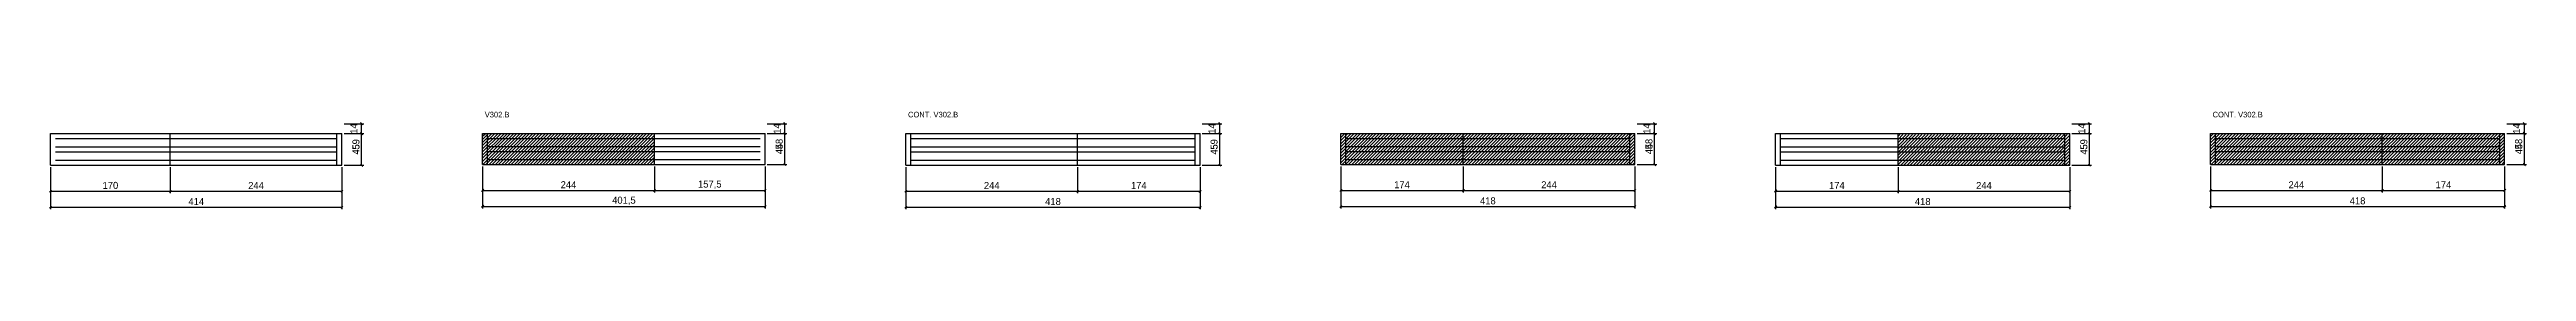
# Model space of a CAD drawing. Extents: x -2 to 4734, y -258 to -119.
# Drawn here: x -2 to 3518, y -258 to -119 of the extents above; entities that cross this region are included whole.
import ezdxf

# ---------------------------------------------------------------- set-up
doc = ezdxf.new("R2010")
doc.units = 0
for name, color, linetype in [('COTA', 241, 'Continuous'), ('NOMENCLATURA', 7, 'Continuous'), ('Painéis', 200, 'Continuous'), ('Reaproveitamento', 251, 'Continuous'), ('SARR_2.2x7', 40, 'Continuous')]:
    doc.layers.add(name, color=color, linetype=linetype)
doc.dimstyles.new('PAINEL', dxfattribs={"dimtxt": 10, "dimasz": 3, "dimexe": 3, "dimexo": 3, "dimgap": 3, "dimtad": 1, "dimblk": 'OBLIQUE', "dimblk1": 'OBLIQUE', "dimcen": 2.5, "dimclrd": 4, "dimclre": 4, "dimclrt": 240, "dimazin": 3, "dimtfac": 1, "dimtmove": 0, "dimatfit": 3})

msp = doc.modelspace()

# ---------------------------------------------------------------- texts
at = {"layer": 'NOMENCLATURA'}
for s, p in [('V302.B', (617, -127)), ('CONT. V302.B', (1218.5, -127)), ('CONT. V302.B', (3072.5, -127))]:
    msp.add_text(s, height=8, dxfattribs=at).set_placement(p)

# ---------------------------------------------------------------- blocks, each defined once
blk = doc.blocks.new('_OBLIQUE')
at = {"color": 0, "linetype": 'BYBLOCK'}
blk.add_line((-0.5, -0.5), (0.5, 0.5), dxfattribs=at)

# ---------------------------------------------------------------- dimensions: what is measured, and where the dimension line sits
at = {"layer": 'COTA'}
for base, p1, p2 in [((442, -195), (414, -195), (414, -136)), ((442, -150), (414, -150), (414, -136)), ((1043.5, -194), (1015.5, -194), (1015.5, -136)), ((1043.5, -150), (1015.5, -150), (1015.5, -136)), ((1661.5, -195), (1633.5, -195), (1633.5, -136)), ((1661.5, -150), (1633.5, -150), (1633.5, -136)), ((2279.5, -194), (2251.5, -194), (2251.5, -136)), ((2279.5, -150), (2251.5, -150), (2251.5, -136)), ((2897.5, -195), (2869.5, -195), (2869.5, -136)), ((2897.5, -150), (2869.5, -150), (2869.5, -136)), ((3515.5, -194), (3487.5, -194), (3487.5, -136)), ((3515.5, -150), (3487.5, -150), (3487.5, -136)), ((442, -195), (414, -195), (414, -150)), ((1043.5, -194), (1015.5, -194), (1015.5, -150)), ((1661.5, -195), (1633.5, -195), (1633.5, -150)), ((2279.5, -194), (2251.5, -194), (2251.5, -150)), ((2897.5, -195), (2869.5, -195), (2869.5, -150)), ((3515.5, -194), (3487.5, -194), (3487.5, -150))]:
    msp.add_linear_dim(base=base, p1=p1, p2=p2, angle=90, dimstyle='PAINEL', dxfattribs=at).render()
for base, p1, p2 in [((0, -232), (0, -195), (170, -195)), ((0, -255), (0, -195), (414, -195)), ((170, -232), (170, -195), (414, -195)), ((614, -231), (614, -194), (858, -194)), ((614, -254), (614, -194), (1015.5, -194)), ((858, -231), (858, -194), (1015.5, -194)), ((1215.5, -232), (1215.5, -195), (1459.5, -195)), ((1215.5, -255), (1215.5, -195), (1633.5, -195)), ((1459.5, -232), (1459.5, -195), (1633.5, -195)), ((1833.5, -231), (1833.5, -194), (2007.5, -194)), ((1833.5, -254), (1833.5, -194), (2251.5, -194)), ((2007.5, -231), (2007.5, -194), (2251.5, -194)), ((2451.5, -232), (2451.5, -195), (2625.5, -195)), ((2451.5, -255), (2451.5, -195), (2869.5, -195)), ((2625.5, -232), (2625.5, -195), (2869.5, -195)), ((3069.5, -231), (3069.5, -194), (3313.5, -194)), ((3069.5, -254), (3069.5, -194), (3487.5, -194)), ((3313.5, -231), (3313.5, -194), (3487.5, -194))]:
    msp.add_linear_dim(base=base, p1=p1, p2=p2, dimstyle='PAINEL', dxfattribs=at).render()

# ---------------------------------------------------------------- hatches: boundary and pattern name
at = {"layer": 'Reaproveitamento'}
h = msp.add_hatch(dxfattribs=at)
h.set_pattern_fill('ANSI31')
h.paths.add_polyline_path([(614, -194), (858, -194), (858, -150.4), (614, -150.4)])
h = msp.add_hatch(dxfattribs=at)
h.set_pattern_fill('ANSI31')
h.paths.add_polyline_path([(1833.5, -194), (2007.5, -194), (2007.5, -150), (1833.5, -150)])
h = msp.add_hatch(dxfattribs=at)
h.set_pattern_fill('ANSI31')
h.paths.add_polyline_path([(2007.5, -194), (2251.5, -194), (2251.5, -150), (2007.5, -150)])
h = msp.add_hatch(dxfattribs=at)
h.set_pattern_fill('ANSI31')
h.paths.add_polyline_path([(2625.5, -195), (2869.5, -195), (2869.5, -151.5), (2625.5, -151.5)])
h = msp.add_hatch(dxfattribs=at)
h.set_pattern_fill('ANSI31')
h.paths.add_polyline_path([(3069.5, -194), (3313.5, -194), (3313.5, -150.5), (3069.5, -150.5)])
h = msp.add_hatch(dxfattribs=at)
h.set_pattern_fill('ANSI31')
h.paths.add_polyline_path([(3313.5, -194), (3487.5, -194), (3487.5, -150.5), (3313.5, -150.5)])

# ---------------------------------------------------------------- linework, layer by layer
at = {"layer": 'Painéis'}
for p, q in [((0, -150), (170, -150)), ((0, -195), (0, -150)), ((170, -195), (170, -150)), ((170, -150), (414, -150)), ((414, -195), (414, -150)), ((614, -150), (858, -150)), ((614, -194), (614, -150)), ((858, -194), (858, -150)), ((858, -150), (1015.5, -150)), ((1015.5, -194), (1015.5, -150)), ((1215.5, -150), (1459.5, -150)), ((1215.5, -195), (1215.5, -150)), ((1459.5, -195), (1459.5, -150)), ((1459.5, -150), (1633.5, -150)), ((1633.5, -195), (1633.5, -150)), ((1833.5, -150), (2007.5, -150)), ((1833.5, -194), (1833.5, -150)), ((2007.5, -194), (2007.5, -150)), ((2007.5, -150), (2251.5, -150)), ((2251.5, -194), (2251.5, -150)), ((2451.5, -150), (2625.5, -150)), ((2451.5, -195), (2451.5, -150)), ((2625.5, -195), (2625.5, -150)), ((2625.5, -150), (2869.5, -150)), ((2869.5, -195), (2869.5, -150)), ((3069.5, -150), (3313.5, -150)), ((3069.5, -194), (3069.5, -150)), ((3313.5, -194), (3313.5, -150)), ((3313.5, -150), (3487.5, -150)), ((3487.5, -194), (3487.5, -150)), ((0, -195), (170, -195)), ((170, -195), (414, -195)), ((614, -194), (858, -194)), ((858, -194), (1015.5, -194)), ((1215.5, -195), (1459.5, -195)), ((1459.5, -195), (1633.5, -195)), ((1833.5, -194), (2007.5, -194)), ((2007.5, -194), (2251.5, -194)), ((2451.5, -195), (2625.5, -195)), ((2625.5, -195), (2869.5, -195)), ((3069.5, -194), (3313.5, -194)), ((3313.5, -194), (3487.5, -194))]:
    msp.add_line(p, q, dxfattribs=at)
at = {"layer": 'SARR_2.2x7'}
for p, q in [((407, -195), (407, -150)), ((621, -194), (621, -150)), ((1222.5, -195), (1222.5, -150)), ((1626.5, -195), (1626.5, -150)), ((1840.5, -194), (1840.5, -150)), ((2244.5, -194), (2244.5, -150)), ((2458.5, -195), (2458.5, -150)), ((2862.5, -195), (2862.5, -150)), ((3076.5, -194), (3076.5, -150)), ((3480.5, -194), (3480.5, -150))]:
    msp.add_line(p, q, dxfattribs=at)
for points in [[(7, -157), (170, -157)], [(7, -157), (170, -157)], [(7, -169), (170, -169)], [(7, -169), (170, -169)], [(7, -176), (170, -176)], [(7, -176), (170, -176)], [(170, -157), (407, -157)], [(170, -157), (407, -157)], [(170, -169), (407, -169)], [(170, -169), (407, -169)], [(170, -176), (407, -176)], [(170, -176), (407, -176)], [(621, -157), (858, -157)], [(621, -157), (858, -157)], [(621, -168.5), (858, -168.5)], [(621, -168.5), (858, -168.5)], [(621, -175.5), (858, -175.5)], [(621, -175.5), (858, -175.5)], [(858, -157), (1008.5, -157)], [(858, -157), (1008.5, -157)], [(858, -168.5), (1008.5, -168.5)], [(858, -168.5), (1008.5, -168.5)], [(858, -175.5), (1008.5, -175.5)], [(858, -175.5), (1008.5, -175.5)], [(1222.5, -157), (1459.5, -157)], [(1222.5, -157), (1459.5, -157)], [(1222.5, -169), (1459.5, -169)], [(1222.5, -169), (1459.5, -169)], [(1222.5, -176), (1459.5, -176)], [(1222.5, -176), (1459.5, -176)], [(1459.5, -157), (1626.5, -157)], [(1459.5, -157), (1626.5, -157)], [(1459.5, -169), (1626.5, -169)], [(1459.5, -169), (1626.5, -169)], [(1459.5, -176), (1626.5, -176)], [(1459.5, -176), (1626.5, -176)], [(1840.5, -157), (2007.5, -157)], [(1840.5, -157), (2007.5, -157)], [(1840.5, -168.5), (2007.5, -168.5)], [(1840.5, -168.5), (2007.5, -168.5)], [(1840.5, -175.5), (2007.5, -175.5)], [(1840.5, -175.5), (2007.5, -175.5)], [(2007.5, -157), (2244.5, -157)], [(2007.5, -157), (2244.5, -157)], [(2007.5, -168.5), (2244.5, -168.5)], [(2007.5, -168.5), (2244.5, -168.5)], [(2007.5, -175.5), (2244.5, -175.5)], [(2007.5, -175.5), (2244.5, -175.5)], [(2458.5, -157), (2625.5, -157)], [(2458.5, -157), (2625.5, -157)], [(2458.5, -169), (2625.5, -169)], [(2458.5, -169), (2625.5, -169)], [(2458.5, -176), (2625.5, -176)], [(2458.5, -176), (2625.5, -176)], [(2625.5, -157), (2862.5, -157)], [(2625.5, -157), (2862.5, -157)], [(2625.5, -169), (2862.5, -169)], [(2625.5, -169), (2862.5, -169)], [(2625.5, -176), (2862.5, -176)], [(2625.5, -176), (2862.5, -176)], [(3076.5, -157), (3313.5, -157)], [(3076.5, -157), (3313.5, -157)], [(3076.5, -168.5), (3313.5, -168.5)], [(3076.5, -168.5), (3313.5, -168.5)], [(3076.5, -175.5), (3313.5, -175.5)], [(3076.5, -175.5), (3313.5, -175.5)], [(3313.5, -157), (3480.5, -157)], [(3313.5, -157), (3480.5, -157)], [(3313.5, -168.5), (3480.5, -168.5)], [(3313.5, -168.5), (3480.5, -168.5)], [(3313.5, -175.5), (3480.5, -175.5)], [(3313.5, -175.5), (3480.5, -175.5)], [(7, -188), (170, -188)], [(7, -188), (170, -188)], [(170, -188), (407, -188)], [(170, -188), (407, -188)], [(621, -187), (858, -187)], [(621, -187), (858, -187)], [(858, -187), (1008.5, -187)], [(858, -187), (1008.5, -187)], [(1222.5, -188), (1459.5, -188)], [(1222.5, -188), (1459.5, -188)], [(1459.5, -188), (1626.5, -188)], [(1459.5, -188), (1626.5, -188)], [(1840.5, -187), (2007.5, -187)], [(1840.5, -187), (2007.5, -187)], [(2007.5, -187), (2244.5, -187)], [(2007.5, -187), (2244.5, -187)], [(2458.5, -188), (2625.5, -188)], [(2458.5, -188), (2625.5, -188)], [(2625.5, -188), (2862.5, -188)], [(2625.5, -188), (2862.5, -188)], [(3076.5, -187), (3313.5, -187)], [(3076.5, -187), (3313.5, -187)], [(3313.5, -187), (3480.5, -187)], [(3313.5, -187), (3480.5, -187)]]:
    msp.add_lwpolyline(points, dxfattribs=at)

msp.set_redraw_order([(e.dxf.handle, doc.entitydb.next_handle()) for e in msp.query("TEXT MTEXT ATTDEF DIMENSION ARC_DIMENSION")])  # texts and dimensions are drawn at this point

doc.saveas('drawing.dxf')
